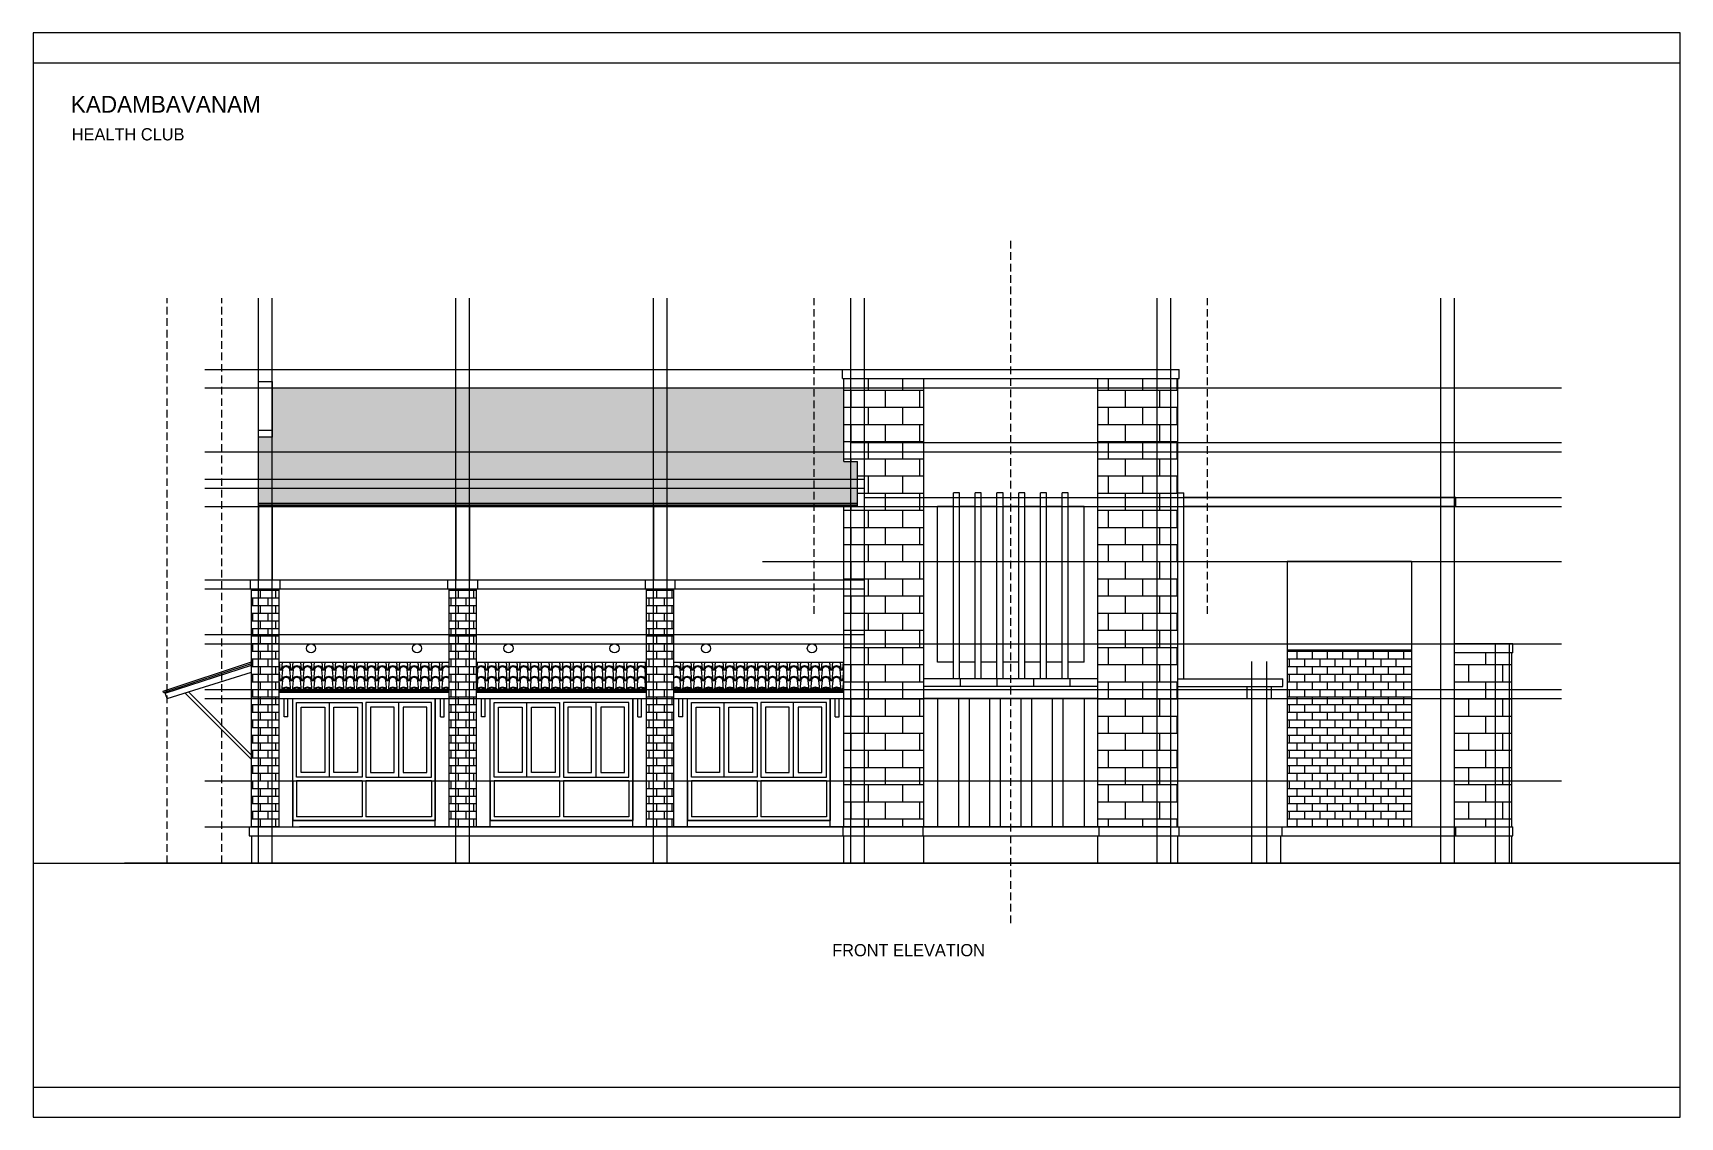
# Model space of a CAD drawing. Extents: x 12259 to 18078, y -1461 to 1911.
# Drawn here: x 13301 to 14381, y 1199 to 1911 of the extents above; entities that cross this region are included whole.
import ezdxf

# ---------------------------------------------------------------- set-up
doc = ezdxf.new("R2010")
doc.units = 0
doc.header["$LTSCALE"] = 20
doc.header["$MEASUREMENT"] = 0
doc.linetypes.add('HIDDEN', pattern=[0.375, 0.25, -0.125])
for name, color, linetype in [('border', 230, 'CONTINUOUS'), ('BORTEXT', 2, 'CONTINUOUS'), ('guide', 211, 'CONTINUOUS'), ('kalkaal', 7, 'CONTINUOUS'), ('Stone', 8, 'CONTINUOUS'), ('TILE', 22, 'CONTINUOUS'), ('wall', 13, 'CONTINUOUS'), ('window', 4, 'CONTINUOUS'), ('WOOD', 7, 'CONTINUOUS')]:
    doc.layers.add(name, color=color, linetype=linetype)
doc.layers.add('correct', color=230, linetype='CONTINUOUS', plot=False)
doc.styles.add('style4', font='boos1_1.ttf')

msp = doc.modelspace()

# ---------------------------------------------------------------- texts
at = {"layer": 'BORTEXT', "style": 'style4'}
msp.add_text('KADAMBAVANAM', height=11.038, dxfattribs=at).set_placement((13325.6, 1858.3))
at = {"layer": 'BORTEXT', "color": 7, "style": 'style4'}
msp.add_text('HEALTH CLUB', height=8.028, dxfattribs=at).set_placement((13326.2, 1840.1))
at = {"layer": 'BORTEXT', "color": 2, "style": 'style4'}
msp.add_text('FRONT ELEVATION', height=8.028, dxfattribs=at).set_placement((13825, 1304.9))

# ---------------------------------------------------------------- hatches: boundary and pattern name
at = {"layer": 'Stone', "lineweight": -2}
h = msp.add_hatch(dxfattribs=at)
h.set_pattern_fill('BRICK', color=8, scale=45, style=0)
h.paths.add_polyline_path([(13885.2, 1683.9), (13832.7, 1683.9), (13832.7, 1629.5), (13841.7, 1629.5), (13841.7, 1599.9), (13832.7, 1599.9), (13832.7, 1389.9), (13885.2, 1389.9)])
h = msp.add_hatch(dxfattribs=at)
h.set_pattern_fill('BRICK', color=8, scale=45, style=0)
h.paths.add_polyline_path([(13999.2, 1389.9), (14051.7, 1389.9), (14051.7, 1683.9), (13999.2, 1683.9)])
h = msp.add_hatch(dxfattribs=at)
h.set_pattern_fill('BRICK', color=8, scale=45, style=0)
h.paths.add_polyline_path([(14233.2, 1389.9), (14270.7, 1389.9), (14270.7, 1503.9), (14233.2, 1503.9)])
at = {"layer": 'TILE'}
h = msp.add_hatch(dxfattribs=at)
h.set_pattern_fill('SPANTILE', color=256, scale=7, style=0)
h.set_pattern_definition([(274.9697, (6.44, 7), (-6.999939149, 84.0000073606), [6.464304, -155.143247]), (180, (7, 0.56), (-7, -7), [0.56, -6.44]), (0, (0, 0), (7, 7), [1.96, -5.04]), (90, (1.96, 0), (-7, 7), [0.7, -6.3]), (270, (6.44, 0.7), (7, -7), [0.7, -6.3]), (0, (6.44, 0), (7, 7), [0.56, -6.44]), (0, (0, 0.56), (7, 7), [1.4, -5.6]), (85.0303, (1.4, 0.56), (6.999939149, 84.0000073606), [6.464304, -155.143247]), (52.6961, (1.4, 0.91), (-90.999901229, -119.000075192), [1.848056, -182.95725]), (18.4349, (2.52, 2.38), (14.00000304, 6.99998882), [1.770874, -20.365065]), (341.5651, (4.2, 2.94), (-14.00000304, 6.99998882), [1.770874, -20.365065]), (307.3039, (5.88, 2.38), (90.999901229, -119.000075192), [1.848056, -182.95725]), (20.2249, (2.87, 1.89), (-76.99998085, -28.000058349), [1.417395, -140.321804]), (339.7751, (4.2, 2.38), (76.99998085, -28.000058349), [1.417395, -140.321804]), (307.4054, (5.53, 1.89), (70.000069668, -90.999947255), [1.498063, -148.308475]), (52.5946, (1.96, 0.7), (-70.000069668, -90.999947255), [1.498063, -148.308475])])
h.paths.add_polyline_path([(13841.7, 1601.9), (13841.7, 1629.5), (13832.7, 1629.5), (13832.7, 1677.9), (13457.7, 1677.9), (13457.7, 1645.4), (13448.7, 1645.4), (13448.7, 1601.9)])
h = msp.add_hatch(dxfattribs=at)
h.set_pattern_fill('BRICK', color=256, scale=20, style=0)
h.paths.add_polyline_path([(13444.2, 1389.9), (13462.2, 1389.9), (13462.2, 1545.9), (13444.2, 1545.9)])
h = msp.add_hatch(dxfattribs=at)
h.set_pattern_fill('BRICK', color=256, scale=20, style=0)
h.paths.add_polyline_path([(13591.7, 1545.9), (13573.7, 1545.9), (13573.7, 1389.9), (13591.7, 1389.9)])
h = msp.add_hatch(dxfattribs=at)
h.set_pattern_fill('BRICK', color=256, scale=20, style=0)
h.paths.add_polyline_path([(13721.2, 1545.9), (13703.2, 1545.9), (13703.2, 1389.9), (13721.2, 1389.9)])
h = msp.add_hatch(dxfattribs=at)
h.set_pattern_fill('BRICK', color=256, scale=20, style=0)
h.paths.add_polyline_path([(14205, 1505.9), (14123.5, 1505.9), (14123.5, 1389.9), (14205, 1389.9)])
h = msp.add_hatch(dxfattribs=at)
h.set_pattern_fill('SPANTILE', color=256, scale=7, style=0)
h.set_pattern_definition([(274.9697, (4103.00197, 50.6944), (-6.999939149, 84.000007361), [6.464304, -155.143247]), (180, (4103.562, 44.2544), (-7, -7), [0.56, -6.44]), (0, (4096.562, 43.6944), (7, 7), [1.96, -5.04]), (90, (4098.522, 43.6944), (-7, 7), [0.7, -6.3]), (270, (4103.002, 44.3944), (7, -7), [0.7, -6.3]), (0, (4103.002, 43.6944), (7, 7), [0.56, -6.44]), (0, (4096.562, 44.2544), (7, 7), [1.4, -5.6]), (85.0303, (4097.96197, 44.2544), (6.999939149, 84.000007361), [6.464304, -155.143247]), (52.6961, (4097.96197, 44.6044), (-90.999901229, -119.000075192), [1.848056, -182.95725]), (18.4349, (4099.082, 46.0744), (14.00000304, 6.9999888), [1.770874, -20.365065]), (341.5651, (4100.762, 46.6344), (-14.00000304, 6.9999888), [1.770874, -20.365065]), (307.3039, (4102.44197, 46.0744), (90.999901229, -119.000075192), [1.848056, -182.95725]), (20.2249, (4099.43197, 45.5844), (-76.99998085, -28.000058349), [1.417395, -140.321804]), (339.7751, (4100.76197, 46.0744), (76.99998085, -28.000058349), [1.417395, -140.321804]), (307.4054, (4102.09197, 45.5844), (70.000069668, -90.999947255), [1.498063, -148.308475]), (52.5946, (4098.52197, 44.3944), (-70.000069668, -90.999947255), [1.498063, -148.308475])])
h.paths.add_polyline_path([(13573.7, 1478.9), (13573.7, 1497.9), (13462.2, 1497.9), (13462.2, 1478.9)])
h = msp.add_hatch(dxfattribs=at)
h.set_pattern_fill('SPANTILE', color=256, scale=7, style=0)
h.set_pattern_definition([(274.9697, (4112.00197, 50.6944), (-6.999939149, 84.000007361), [6.464304, -155.143247]), (180, (4112.562, 44.2544), (-7, -7), [0.56, -6.44]), (0, (4105.562, 43.6944), (7, 7), [1.96, -5.04]), (90, (4107.522, 43.6944), (-7, 7), [0.7, -6.3]), (270, (4112.002, 44.3944), (7, -7), [0.7, -6.3]), (0, (4112.002, 43.6944), (7, 7), [0.56, -6.44]), (0, (4105.562, 44.2544), (7, 7), [1.4, -5.6]), (85.0303, (4106.96197, 44.2544), (6.999939149, 84.000007361), [6.464304, -155.143247]), (52.6961, (4106.96197, 44.6044), (-90.999901229, -119.000075192), [1.848056, -182.95725]), (18.4349, (4108.082, 46.0744), (14.00000304, 6.9999888), [1.770874, -20.365065]), (341.5651, (4109.762, 46.6344), (-14.00000304, 6.9999888), [1.770874, -20.365065]), (307.3039, (4111.44197, 46.0744), (90.999901229, -119.000075192), [1.848056, -182.95725]), (20.2249, (4108.43197, 45.5844), (-76.99998085, -28.000058349), [1.417395, -140.321804]), (339.7751, (4109.76197, 46.0744), (76.99998085, -28.000058349), [1.417395, -140.321804]), (307.4054, (4111.09197, 45.5844), (70.000069668, -90.999947255), [1.498063, -148.308475]), (52.5946, (4107.52197, 44.3944), (-70.000069668, -90.999947255), [1.498063, -148.308475])])
h.paths.add_polyline_path([(13703.2, 1478.9), (13703.2, 1497.9), (13591.7, 1497.9), (13591.7, 1478.9)])
h = msp.add_hatch(dxfattribs=at)
h.set_pattern_fill('SPANTILE', color=256, scale=7, style=0)
h.set_pattern_definition([(274.9697, (4121.00197, 50.6944), (-6.999939149, 84.000007361), [6.464304, -155.143247]), (180, (4121.562, 44.2544), (-7, -7), [0.56, -6.44]), (0, (4114.562, 43.6944), (7, 7), [1.96, -5.04]), (90, (4116.522, 43.6944), (-7, 7), [0.7, -6.3]), (270, (4121.002, 44.3944), (7, -7), [0.7, -6.3]), (0, (4121.002, 43.6944), (7, 7), [0.56, -6.44]), (0, (4114.562, 44.2544), (7, 7), [1.4, -5.6]), (85.0303, (4115.96197, 44.2544), (6.999939149, 84.000007361), [6.464304, -155.143247]), (52.6961, (4115.96197, 44.6044), (-90.999901229, -119.000075192), [1.848056, -182.95725]), (18.4349, (4117.082, 46.0744), (14.00000304, 6.9999888), [1.770874, -20.365065]), (341.5651, (4118.762, 46.6344), (-14.00000304, 6.9999888), [1.770874, -20.365065]), (307.3039, (4120.44197, 46.0744), (90.999901229, -119.000075192), [1.848056, -182.95725]), (20.2249, (4117.43197, 45.5844), (-76.99998085, -28.000058349), [1.417395, -140.321804]), (339.7751, (4118.76197, 46.0744), (76.99998085, -28.000058349), [1.417395, -140.321804]), (307.4054, (4120.09197, 45.5844), (70.000069668, -90.999947255), [1.498063, -148.308475]), (52.5946, (4116.52197, 44.3944), (-70.000069668, -90.999947255), [1.498063, -148.308475])])
h.paths.add_polyline_path([(13832.7, 1479.9), (13832.7, 1497.9), (13721.2, 1497.9), (13721.2, 1479.9)])

# ---------------------------------------------------------------- linework, layer by layer
at = {"layer": 'border'}
for p, q in [((13300.8, 1891), (14381.2, 1891)), ((13300.8, 1219), (14381.2, 1219))]:
    msp.add_line(p, q, dxfattribs=at)
at = {"layer": 'correct', "color": 3}
msp.add_lwpolyline([(14381.2, 1199.4), (14381.2, 1910.6), (13300.8, 1910.6), (13300.8, 1199.4)], close=True, dxfattribs=at)
at = {"layer": 'guide', "linetype": 'HIDDEN'}
for p, q in [((13942.2, 1326.7), (13942.2, 1775.1)), ((13388.7, 1365.9), (13388.7, 1736.7)), ((13424.7, 1365.9), (13424.7, 1736.7)), ((13813.2, 1529.5), (13813.2, 1736.7)), ((14071.2, 1529.5), (14071.2, 1736.7))]:
    msp.add_line(p, q, dxfattribs=at)
at = {"layer": 'guide'}
for p, q in [((13448.7, 1365.9), (13448.7, 1736.7)), ((13457.7, 1365.9), (13457.7, 1736.7)), ((13578.2, 1365.9), (13578.2, 1736.7)), ((13587.2, 1365.9), (13587.2, 1736.7)), ((13707.7, 1365.9), (13707.7, 1736.7)), ((13716.7, 1365.9), (13716.7, 1736.7)), ((13837.2, 1365.9), (13837.2, 1736.7)), ((13846.2, 1365.9), (13846.2, 1736.7)), ((14038.2, 1365.9), (14038.2, 1736.7)), ((14047.2, 1365.9), (14047.2, 1736.7)), ((14224.2, 1365.9), (14224.2, 1736.7)), ((14233.2, 1365.9), (14233.2, 1736.7)), ((14260.2, 1365.9), (14260.2, 1509.9)), ((14269.2, 1365.9), (14269.2, 1509.9)), ((14100.2, 1365.9), (14100.2, 1498.2)), ((14110.2, 1365.9), (14110.2, 1498.2)), ((14047.2, 1389.9), (13475.7, 1389.9)), ((14381.2, 1365.9), (13360.8, 1365.9))]:
    msp.add_line(p, q, dxfattribs=at)
at = {"layer": 'guide', "color": 3}
for p, q in [((13413.6, 1689.9), (13846.2, 1689.9)), ((13413.6, 1677.9), (13846.2, 1677.9)), ((13846.2, 1677.9), (14303.5, 1677.9)), ((13413.6, 1635.9), (13846.2, 1635.9)), ((13837.2, 1641.9), (13846.2, 1641.9)), ((13837.2, 1635.9), (14303.5, 1635.9)), ((13846.2, 1641.9), (14303.5, 1641.9)), ((13846.2, 1605.9), (14303.5, 1605.9)), ((13846.2, 1599.9), (14303.5, 1599.9)), ((13413.6, 1515.9), (13846.2, 1515.9)), ((13413.6, 1509.9), (13846.2, 1509.9))]:
    msp.add_line(p, q, dxfattribs=at)
at = {"layer": 'guide', "color": 1}
for p, q in [((13413.6, 1617.9), (13846.2, 1617.9)), ((13413.6, 1611.9), (13846.2, 1611.9)), ((13413.6, 1599.9), (13846.2, 1599.9)), ((13779.3, 1563.9), (14303.5, 1563.9)), ((13413.6, 1479.9), (14303.5, 1479.9)), ((13413.6, 1473.9), (14303.5, 1473.9))]:
    msp.add_line(p, q, dxfattribs=at)
at = {"layer": 'guide', "color": 5}
for p, q in [((13413.6, 1551.9), (13846.2, 1551.9)), ((13413.6, 1545.9), (13846.2, 1545.9)), ((13837.2, 1509.9), (14303.5, 1509.9)), ((13413.6, 1419.9), (14303.5, 1419.9))]:
    msp.add_line(p, q, dxfattribs=at)
at = {"layer": 'guide', "color": 13}
msp.add_line((13413.6, 1389.9), (14270, 1389.9), dxfattribs=at)
at = {"layer": 'kalkaal'}
for p, q in [((14097.2, 1473.9), (14097.2, 1481.9)), ((14113.2, 1473.9), (14113.2, 1481.9)), ((13999.2, 1473.9), (13885.2, 1473.9)), ((13908, 1389.9), (13908, 1473.9)), ((13915, 1389.9), (13915, 1473.9)), ((13928.4, 1389.9), (13928.4, 1473.9)), ((13935.4, 1389.9), (13935.4, 1473.9)), ((13949, 1389.9), (13949, 1473.9)), ((13956, 1389.9), (13956, 1473.9)), ((13969.6, 1389.9), (13969.6, 1473.9)), ((13976.6, 1389.9), (13976.6, 1473.9)), ((14097.2, 1473.9), (14113.2, 1473.9)), ((14100.2, 1389.9), (14100.2, 1473.9)), ((14110.2, 1389.9), (14110.2, 1473.9))]:
    msp.add_line(p, q, dxfattribs=at)
at = {"layer": 'TILE'}
for p, q in [((13841.7, 1601.9), (13448.7, 1601.9)), ((13841.7, 1600.9), (13448.7, 1600.9))]:
    msp.add_line(p, q, dxfattribs=at)
at = {"layer": 'TILE', "lineweight": -2}
for p, q in [((13386.1, 1478.8), (13444.2, 1498.1)), ((13386.4, 1477.9), (13444.2, 1497)), ((13386.4, 1477.9), (13386.1, 1478.8)), ((13573.7, 1478.9), (13462.2, 1478.9)), ((13703.2, 1478.9), (13591.7, 1478.9)), ((13832.7, 1479.9), (13721.2, 1479.9)), ((13832.7, 1478.9), (13721.2, 1478.9))]:
    msp.add_line(p, q, dxfattribs=at)
at = {"layer": 'wall'}
for p, q in [((13831.7, 1683.9), (13831.7, 1689.9)), ((13831.7, 1689.9), (14052.7, 1689.9)), ((14052.7, 1683.9), (14052.7, 1689.9)), ((13448.7, 1681.9), (13457.7, 1681.9)), ((13448.7, 1599.9), (13448.7, 1681.9)), ((13457.7, 1681.9), (13457.7, 1645.4)), ((13457.7, 1677.9), (13832.7, 1677.9)), ((13831.7, 1683.9), (14052.7, 1683.9)), ((13832.7, 1629.5), (13832.7, 1683.9)), ((13885.2, 1389.9), (13885.2, 1683.9)), ((13999.2, 1389.9), (13999.2, 1683.9)), ((14051.7, 1389.9), (14051.7, 1683.9)), ((13457.7, 1649.8), (13448.7, 1649.8)), ((13457.7, 1645.4), (13448.7, 1645.4)), ((13832.7, 1629.5), (13841.7, 1629.5)), ((13841.7, 1599.9), (13841.7, 1629.5)), ((13841.7, 1599.9), (13448.7, 1599.9)), ((13832.7, 1389.9), (13832.7, 1599.9)), ((13894.2, 1497.9), (13894.2, 1599.9)), ((13904.5, 1599.9), (13894.2, 1599.9)), ((13918.8, 1599.9), (13908.5, 1599.9)), ((13933.1, 1599.9), (13922.8, 1599.9)), ((13947.4, 1599.9), (13937.1, 1599.9)), ((13961.7, 1599.9), (13951.4, 1599.9)), ((13975.9, 1599.9), (13965.7, 1599.9)), ((13990.2, 1599.9), (13979.9, 1599.9)), ((13990.2, 1497.9), (13990.2, 1599.9)), ((14234, 1605.9), (14055.7, 1605.9)), ((14234, 1599.9), (14055.7, 1599.9)), ((14233.2, 1389.9), (14233.2, 1599.9)), ((14234, 1599.9), (14234, 1605.9)), ((14205, 1563.9), (14123.5, 1563.9)), ((14123.5, 1563.9), (14123.5, 1389.9)), ((14205, 1563.9), (14205, 1389.9)), ((13443.5, 1545.9), (13443.5, 1551.9)), ((13443.5, 1551.9), (13832.7, 1551.9)), ((13443.5, 1545.9), (13832.7, 1545.9)), ((13444.2, 1389.9), (13444.2, 1545.9)), ((13462.2, 1389.9), (13462.2, 1545.9)), ((13463, 1545.9), (13463, 1551.9)), ((13573, 1545.9), (13573, 1551.9)), ((13573.7, 1389.9), (13573.7, 1545.9)), ((13591.7, 1389.9), (13591.7, 1545.9)), ((13592.5, 1545.9), (13592.5, 1551.9)), ((13702.5, 1545.9), (13702.5, 1551.9)), ((13703.2, 1389.9), (13703.2, 1545.9)), ((13721.2, 1389.9), (13721.2, 1545.9)), ((13722, 1545.9), (13722, 1551.9)), ((14123.5, 1509.9), (14205, 1509.9)), ((14123.5, 1505.9), (14205, 1505.9)), ((14271.5, 1509.9), (14233.2, 1509.9)), ((14271.5, 1503.9), (14233.2, 1503.9)), ((14270.7, 1503.9), (14270.7, 1389.9)), ((14271.5, 1503.9), (14271.5, 1509.9)), ((13462.2, 1497.9), (13573.7, 1497.9)), ((13591.7, 1497.9), (13703.2, 1497.9)), ((13721.2, 1497.9), (13832.7, 1497.9)), ((13904.5, 1497.9), (13894.2, 1497.9)), ((13918.8, 1497.9), (13908.5, 1497.9)), ((13933.1, 1497.9), (13922.8, 1497.9)), ((13947.4, 1497.9), (13937.1, 1497.9)), ((13961.7, 1497.9), (13951.4, 1497.9)), ((13975.9, 1497.9), (13965.7, 1497.9)), ((13990.2, 1497.9), (13979.9, 1497.9)), ((13999.2, 1486.9), (13885.2, 1486.9)), ((13999.2, 1481.9), (13885.2, 1481.9)), ((13909.2, 1481.9), (13909.2, 1486.9)), ((13933.2, 1481.9), (13933.2, 1486.9)), ((13957.2, 1481.9), (13957.2, 1486.9)), ((13981.2, 1481.9), (13981.2, 1486.9)), ((14051.7, 1486.9), (14120.7, 1486.9)), ((14051.7, 1481.9), (14120.7, 1481.9)), ((14097.2, 1481.9), (14113.2, 1481.9)), ((14120.7, 1481.9), (14120.7, 1486.9)), ((13471.2, 1389.9), (13471.2, 1473.9)), ((13564.7, 1389.9), (13564.7, 1473.9)), ((13600.7, 1389.9), (13600.7, 1473.9)), ((13694.2, 1389.9), (13694.2, 1473.9)), ((13730.2, 1389.9), (13730.2, 1473.9)), ((13823.7, 1389.9), (13823.7, 1473.9)), ((13894.2, 1473.9), (13894.2, 1389.9)), ((13990.2, 1473.9), (13990.2, 1389.9)), ((13471.2, 1393.9), (13564.7, 1393.9)), ((13600.7, 1393.9), (13694.2, 1393.9)), ((13730.2, 1393.9), (13823.7, 1393.9)), ((13442.7, 1389.9), (13442.7, 1383.9)), ((13442.7, 1389.9), (14271.5, 1389.9)), ((13442.7, 1383.9), (14271.5, 1383.9)), ((13442.7, 1383.9), (13832, 1383.9)), ((13444.2, 1383.9), (13444.2, 1365.9)), ((13832, 1389.9), (13832, 1383.9)), ((13832, 1389.9), (13832, 1383.9)), ((13832.7, 1365.9), (13832.7, 1383.9)), ((13884.5, 1389.9), (13884.5, 1383.9)), ((13884.5, 1389.9), (13884.5, 1383.9)), ((13885.2, 1365.9), (13885.2, 1383.9)), ((13999.2, 1365.9), (13999.2, 1383.9)), ((13999.9, 1389.9), (13999.9, 1383.9)), ((13999.9, 1389.9), (13999.9, 1383.9)), ((14051.7, 1365.9), (14051.7, 1383.9)), ((14052.4, 1389.9), (14052.4, 1383.9)), ((14052.4, 1389.9), (14052.4, 1383.9)), ((14119.2, 1365.9), (14119.2, 1383.9)), ((14120, 1389.9), (14120, 1383.9)), ((14233.2, 1365.9), (14233.2, 1383.9)), ((14234, 1383.9), (14234, 1389.9)), ((14270.7, 1383.9), (14270.7, 1365.9)), ((14271.5, 1383.9), (14271.5, 1389.9)), ((13300.8, 1365.9), (14381.2, 1365.9))]:
    msp.add_line(p, q, dxfattribs=at)
at = {"layer": 'window'}
for p, q in [((13471.2, 1473.9), (13564.7, 1473.9)), ((13471.2, 1419.9), (13471.2, 1473.9)), ((13473.7, 1422.4), (13473.7, 1471.4)), ((13473.7, 1471.4), (13516.7, 1471.4)), ((13495.2, 1422.4), (13495.2, 1471.4)), ((13516.7, 1471.4), (13516.7, 1422.4)), ((13519.2, 1471.4), (13519.2, 1422.4)), ((13562.2, 1471.4), (13519.2, 1471.4)), ((13540.7, 1422.4), (13540.7, 1471.4)), ((13562.2, 1422.4), (13562.2, 1471.4)), ((13564.7, 1473.9), (13564.7, 1419.9)), ((13600.7, 1473.9), (13694.2, 1473.9)), ((13600.7, 1419.9), (13600.7, 1473.9)), ((13603.2, 1422.4), (13603.2, 1471.4)), ((13603.2, 1471.4), (13646.2, 1471.4)), ((13624.7, 1422.4), (13624.7, 1471.4)), ((13646.2, 1471.4), (13646.2, 1422.4)), ((13648.7, 1471.4), (13648.7, 1422.4)), ((13691.7, 1471.4), (13648.7, 1471.4)), ((13670.2, 1422.4), (13670.2, 1471.4)), ((13691.7, 1422.4), (13691.7, 1471.4)), ((13694.2, 1473.9), (13694.2, 1419.9)), ((13730.2, 1473.9), (13823.7, 1473.9)), ((13730.2, 1419.9), (13730.2, 1473.9)), ((13732.7, 1422.4), (13732.7, 1471.4)), ((13732.7, 1471.4), (13775.7, 1471.4)), ((13754.2, 1422.4), (13754.2, 1471.4)), ((13775.7, 1471.4), (13775.7, 1422.4)), ((13778.2, 1471.4), (13778.2, 1422.4)), ((13821.2, 1471.4), (13778.2, 1471.4)), ((13799.7, 1422.4), (13799.7, 1471.4)), ((13821.2, 1422.4), (13821.2, 1471.4)), ((13823.7, 1473.9), (13823.7, 1419.9)), ((13471.2, 1419.9), (13471.2, 1393.9)), ((13516.7, 1422.4), (13473.7, 1422.4)), ((13516.7, 1419.9), (13473.7, 1419.9)), ((13473.7, 1419.9), (13473.7, 1396.4)), ((13516.7, 1419.9), (13516.7, 1396.4)), ((13519.2, 1422.4), (13562.2, 1422.4)), ((13562.2, 1419.9), (13519.2, 1419.9)), ((13519.2, 1419.9), (13519.2, 1396.4)), ((13562.2, 1419.9), (13562.2, 1396.4)), ((13564.7, 1419.9), (13564.7, 1393.9)), ((13600.7, 1419.9), (13600.7, 1393.9)), ((13646.2, 1422.4), (13603.2, 1422.4)), ((13646.2, 1419.9), (13603.2, 1419.9)), ((13603.2, 1419.9), (13603.2, 1396.4)), ((13646.2, 1419.9), (13646.2, 1396.4)), ((13648.7, 1422.4), (13691.7, 1422.4)), ((13691.7, 1419.9), (13648.7, 1419.9)), ((13648.7, 1419.9), (13648.7, 1396.4)), ((13691.7, 1419.9), (13691.7, 1396.4)), ((13694.2, 1419.9), (13694.2, 1393.9)), ((13730.2, 1419.9), (13730.2, 1393.9)), ((13775.7, 1422.4), (13732.7, 1422.4)), ((13775.7, 1419.9), (13732.7, 1419.9)), ((13732.7, 1419.9), (13732.7, 1396.4)), ((13775.7, 1419.9), (13775.7, 1396.4)), ((13778.2, 1422.4), (13821.2, 1422.4)), ((13821.2, 1419.9), (13778.2, 1419.9)), ((13778.2, 1419.9), (13778.2, 1396.4)), ((13821.2, 1419.9), (13821.2, 1396.4)), ((13823.7, 1419.9), (13823.7, 1393.9)), ((13564.7, 1393.9), (13471.2, 1393.9)), ((13516.7, 1396.4), (13473.7, 1396.4)), ((13562.2, 1396.4), (13519.2, 1396.4)), ((13694.2, 1393.9), (13600.7, 1393.9)), ((13646.2, 1396.4), (13603.2, 1396.4)), ((13691.7, 1396.4), (13648.7, 1396.4)), ((13823.7, 1393.9), (13730.2, 1393.9)), ((13775.7, 1396.4), (13732.7, 1396.4)), ((13821.2, 1396.4), (13778.2, 1396.4))]:
    msp.add_line(p, q, dxfattribs=at)
for points in [[(13492.2, 1468.4), (13492.2, 1425.4), (13476.7, 1425.4), (13476.7, 1468.4)], [(13513.7, 1468.4), (13513.7, 1425.4), (13498.2, 1425.4), (13498.2, 1468.4)], [(13522.2, 1468.4), (13522.2, 1425.4), (13537.7, 1425.4), (13537.7, 1468.4)], [(13543.7, 1468.4), (13543.7, 1425.4), (13559.2, 1425.4), (13559.2, 1468.4)], [(13621.7, 1468.4), (13621.7, 1425.4), (13606.2, 1425.4), (13606.2, 1468.4)], [(13643.2, 1468.4), (13643.2, 1425.4), (13627.7, 1425.4), (13627.7, 1468.4)], [(13651.7, 1468.4), (13651.7, 1425.4), (13667.2, 1425.4), (13667.2, 1468.4)], [(13673.2, 1468.4), (13673.2, 1425.4), (13688.7, 1425.4), (13688.7, 1468.4)], [(13751.2, 1468.4), (13751.2, 1425.4), (13735.7, 1425.4), (13735.7, 1468.4)], [(13772.7, 1468.4), (13772.7, 1425.4), (13757.2, 1425.4), (13757.2, 1468.4)], [(13781.2, 1468.4), (13781.2, 1425.4), (13796.7, 1425.4), (13796.7, 1468.4)], [(13802.7, 1468.4), (13802.7, 1425.4), (13818.2, 1425.4), (13818.2, 1468.4)]]:
    msp.add_lwpolyline(points, close=True, dxfattribs=at)
at = {"layer": 'WOOD'}
for p, q in [((13448.7, 1599.9), (13448.7, 1551.9)), ((13457.7, 1599.9), (13457.7, 1551.9)), ((13578.2, 1599.9), (13578.2, 1551.9)), ((13587.2, 1599.9), (13587.2, 1551.9)), ((13707.7, 1599.9), (13707.7, 1551.9)), ((13716.7, 1551.9), (13716.7, 1599.9)), ((13904.5, 1486.9), (13904.5, 1608.9)), ((13908.5, 1608.9), (13904.5, 1608.9)), ((13908.5, 1486.9), (13908.5, 1608.9)), ((13918.8, 1486.9), (13918.8, 1608.9)), ((13922.8, 1608.9), (13918.8, 1608.9)), ((13922.8, 1486.9), (13922.8, 1608.9)), ((13933.1, 1486.9), (13933.1, 1608.9)), ((13937.1, 1608.9), (13933.1, 1608.9)), ((13937.1, 1486.9), (13937.1, 1608.9)), ((13947.4, 1486.9), (13947.4, 1608.9)), ((13951.4, 1608.9), (13947.4, 1608.9)), ((13951.4, 1486.9), (13951.4, 1608.9)), ((13961.7, 1486.9), (13961.7, 1608.9)), ((13965.7, 1608.9), (13961.7, 1608.9)), ((13965.7, 1486.9), (13965.7, 1608.9)), ((13975.9, 1486.9), (13975.9, 1608.9)), ((13979.9, 1608.9), (13975.9, 1608.9)), ((13979.9, 1486.9), (13979.9, 1608.9)), ((14051.7, 1608.9), (14055.7, 1608.9)), ((14055.7, 1486.9), (14055.7, 1608.9)), ((13387.5, 1477.6), (13444.2, 1495.9)), ((13388.7, 1473.9), (13444.2, 1491.3)), ((13388.7, 1473.9), (13387.5, 1477.6)), ((13444.2, 1434), (13400.6, 1477.6)), ((13444.2, 1436.9), (13402.8, 1478.3)), ((13573.7, 1477.9), (13462.2, 1477.9)), ((13462.2, 1473.9), (13573.7, 1473.9)), ((13465.5, 1461.9), (13465.5, 1473.9)), ((13468, 1461.9), (13468, 1473.9)), ((13568, 1461.9), (13568, 1473.9)), ((13570.5, 1461.9), (13570.5, 1473.9)), ((13703.2, 1477.9), (13591.7, 1477.9)), ((13591.7, 1473.9), (13703.2, 1473.9)), ((13595, 1461.9), (13595, 1473.9)), ((13597.5, 1461.9), (13597.5, 1473.9)), ((13697.5, 1461.9), (13697.5, 1473.9)), ((13700, 1461.9), (13700, 1473.9)), ((13832.7, 1477.9), (13721.2, 1477.9)), ((13721.2, 1473.9), (13832.7, 1473.9)), ((13724.5, 1461.9), (13724.5, 1473.9)), ((13727, 1461.9), (13727, 1473.9)), ((13827, 1461.9), (13827, 1473.9)), ((13829.5, 1461.9), (13829.5, 1473.9)), ((13468, 1461.9), (13465.5, 1461.9)), ((13568, 1461.9), (13570.5, 1461.9)), ((13597.5, 1461.9), (13595, 1461.9)), ((13697.5, 1461.9), (13700, 1461.9)), ((13727, 1461.9), (13724.5, 1461.9)), ((13827, 1461.9), (13829.5, 1461.9))]:
    msp.add_line(p, q, dxfattribs=at)
for centre in [(13483.2, 1506.9), (13552.7, 1506.9), (13612.7, 1506.9), (13682.2, 1506.9), (13742.2, 1506.9), (13811.7, 1506.9)]:
    msp.add_circle(centre, 3, dxfattribs=at)

msp.set_redraw_order([(e.dxf.handle, doc.entitydb.next_handle()) for e in msp.query("TEXT MTEXT ATTDEF DIMENSION ARC_DIMENSION")])  # texts and dimensions are drawn at this point

doc.saveas('drawing.dxf')
